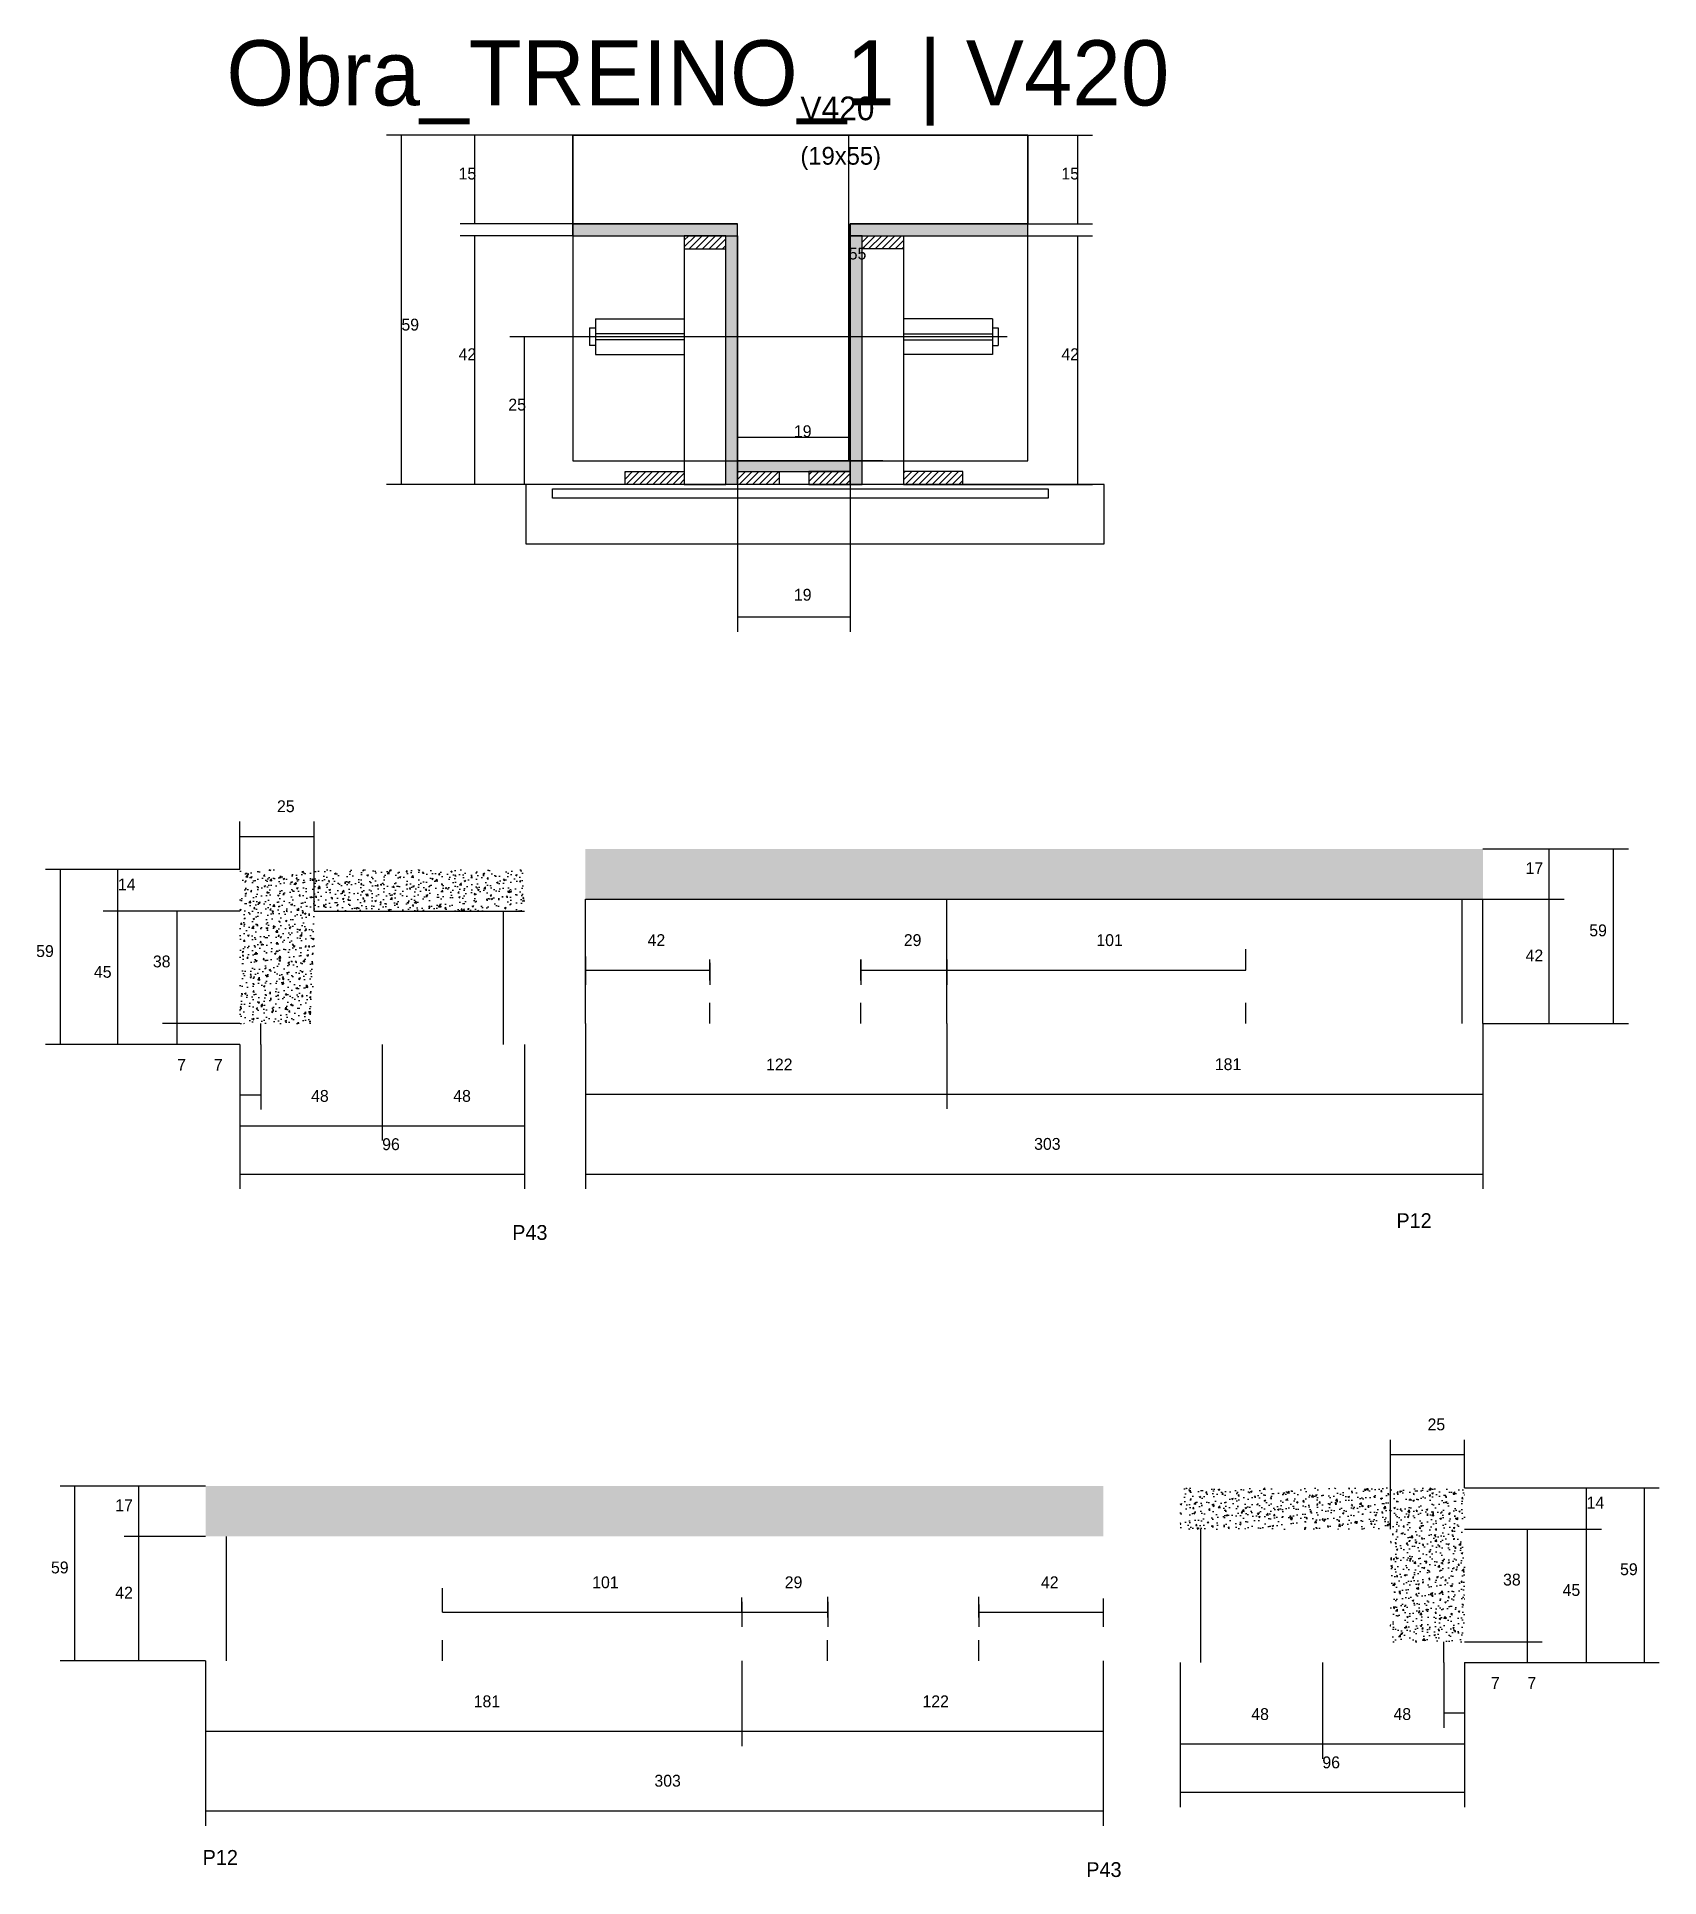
# Model space of a CAD drawing. Header units: metres. Extents: x -41 to 34840, y -36000 to 1848.
# Drawn here: x 29016 to 29564, y -6058 to -5437 of the extents above; entities that cross this region are included whole.
import ezdxf

# ---------------------------------------------------------------- set-up
doc = ezdxf.new("R2010")
doc.units = ezdxf.units.M
for name, color, linetype in [('barrote', 126, 'Continuous'), ('CONCRETO', 251, 'Continuous'), ('COTA', 4, 'Continuous'), ('Cota Seção (2x)', 4, 'Continuous'), ('Hachura', 253, 'Continuous'), ('LABEL_ID', 3, 'Continuous'), ('Madeira', 126, 'Continuous'), ('NOMENCLATURA', 7, 'Continuous'), ('Painéis', 200, 'Continuous'), ('SARR_2.2x7', 40, 'Continuous'), ('SCO-___-LAJ', 4, 'Continuous'), ('TENSOR', 2, 'Continuous'), ('Texto Seção', 7, 'Continuous')]:
    doc.layers.add(name, color=color, linetype=linetype)

msp = doc.modelspace()

# ---------------------------------------------------------------- texts
at = {"layer": 'COTA'}
for s, p in [('15', (29158.4, -5485)), ('15', (29361.9, -5485)), ('59', (29139.1, -5536)), ('42', (29158.4, -5546)), ('42', (29361.9, -5546)), ('25', (29175.2, -5563)), ('19', (29271.6, -5627.2)), ('17', (29518.6, -5719.5)), ('59', (29540.1, -5740.5)), ('42', (29518.6, -5749)), ('7', (29075.8, -5785.9)), ('122', (29262.2, -5785.8)), ('181', (29413.7, -5785.7)), ('96', (29132.6, -5812.7)), ('303', (29352.7, -5812.6)), ('17', (29042.5, -5934.6)), ('59', (29020.8, -5955.6)), ('42', (29042.5, -5964.1)), ('7', (29506.9, -5994.6)), ('181', (29163.5, -6000.8)), ('122', (29315, -6000.8)), ('96', (29450, -6021.4)), ('303', (29224.5, -6027.6))]:
    msp.add_text(s, height=4, dxfattribs=at).set_placement(p)
at = {"layer": 'Cota Seção (2x)'}
for s, p in [('55', (29290.1, -5512)), ('19', (29271.6, -5572)), ('25', (29097.1, -5698.6)), ('14', (29043.4, -5725)), ('42', (29222.2, -5743.8)), ('29', (29308.7, -5743.8)), ('101', (29373.7, -5743.8)), ('59', (29015.8, -5747.5)), ('38', (29055.2, -5751)), ('45', (29035.3, -5754.5)), ('7', (29063.4, -5785.9)), ('48', (29108.6, -5796.4)), ('48', (29156.6, -5796.4)), ('25', (29485.5, -5907.3)), ('14', (29539.2, -5933.7)), ('59', (29550.5, -5956.2)), ('101', (29203.5, -5960.6)), ('29', (29268.5, -5960.6)), ('42', (29355, -5960.6)), ('38', (29511, -5959.7)), ('45', (29531.1, -5963.2)), ('7', (29519.2, -5994.6)), ('48', (29426, -6005.1)), ('48', (29474, -6005.1))]:
    msp.add_text(s, height=4, dxfattribs=at).set_placement(p)
at = {"layer": 'LABEL_ID'}
msp.add_text('Obra_TREINO_1 | V420', height=22, dxfattribs=at).set_placement((29080, -5460))
at = {"layer": 'NOMENCLATURA'}
for s, p in [('P12', (29475, -5839)), ('P43', (29176.5, -5843)), ('P12', (29072, -6054)), ('P43', (29370.3, -6058.1))]:
    msp.add_text(s, height=5, dxfattribs=at).set_placement(p)
at = {"layer": 'Texto Seção'}
for s, height, p in [('V420', 8, (29273.8, -5465)), ('(19x55)', 6, (29273.8, -5480))]:
    msp.add_text(s, height=height, dxfattribs=at).set_placement(p)

# ---------------------------------------------------------------- hatches: boundary and pattern name
at = {"layer": 'COTA'}
h = msp.add_hatch(dxfattribs=at)
h.set_pattern_fill('AR-CONC', scale=0.03)
h.paths.add_polyline_path([(29504.2, -5728), (29504.2, -5711), (29504.2, -5711), (29201.2, -5711), (29201.2, -5711), (29201.2, -5728), (29201.2, -5728), (29504.2, -5728)])
h = msp.add_hatch(dxfattribs=at)
h.set_pattern_fill('AR-CONC', scale=0.03)
h.paths.add_polyline_path([(29109.6, -5732), (29180.6, -5732), (29180.6, -5732), (29180.6, -5718), (29180.6, -5718), (29084.6, -5718), (29084.6, -5718), (29084.6, -5770), (29084.6, -5770), (29109.6, -5770), (29109.6, -5770), (29109.6, -5732)])
h = msp.add_hatch(dxfattribs=at)
h.set_pattern_fill('AR-CONC', scale=0.03)
h.paths.add_polyline_path([(29073, -5943.1), (29073, -5926.1), (29073, -5926.1), (29376, -5926.1), (29376, -5926.1), (29376, -5943.1), (29376, -5943.1), (29073, -5943.1)])
h = msp.add_hatch(dxfattribs=at)
h.set_pattern_fill('AR-CONC', scale=0.03)
h.paths.add_polyline_path([(29473, -5940.7), (29402, -5940.7), (29402, -5940.7), (29402, -5926.7), (29402, -5926.7), (29498, -5926.7), (29498, -5926.7), (29498, -5978.7), (29498, -5978.7), (29473, -5978.7), (29473, -5978.7), (29473, -5940.7)])
at = {"layer": 'Hachura'}
h = msp.add_hatch(color=8, dxfattribs=at)
h.dxf.hatch_style = 1
h.paths.add_polyline_path([(29252.6, -5504), (29252.6, -5500), (29252.6, -5500), (29197, -5500), (29197, -5500), (29197, -5504), (29197, -5504), (29252.6, -5504)])
h = msp.add_hatch(dxfattribs=at)
h.set_pattern_fill('ANSI31', scale=0.5)
h.paths.add_polyline_path([(29248.6, -5508.4), (29248.6, -5504), (29248.6, -5504), (29234.6, -5504), (29234.6, -5504), (29234.6, -5508.4), (29234.6, -5508.4), (29248.6, -5508.4)])
h = msp.add_hatch(color=8, dxfattribs=at)
h.dxf.hatch_style = 1
h.paths.add_polyline_path([(29248.6, -5504), (29252.6, -5504), (29252.6, -5504), (29252.6, -5588), (29252.6, -5588), (29248.6, -5588), (29248.6, -5588), (29248.6, -5504)])
h = msp.add_hatch(color=8, dxfattribs=at)
h.dxf.hatch_style = 1
h.paths.add_polyline_path([(29350.6, -5504), (29350.6, -5500), (29350.6, -5500), (29290.6, -5500), (29290.6, -5500), (29290.6, -5504), (29290.6, -5504), (29350.6, -5504)])
h = msp.add_hatch(color=8, dxfattribs=at)
h.dxf.hatch_style = 1
h.paths.add_polyline_path([(29294.6, -5504), (29290.6, -5504), (29290.6, -5504), (29290.6, -5588), (29290.6, -5588), (29294.6, -5588), (29294.6, -5588), (29294.6, -5504)])
h = msp.add_hatch(dxfattribs=at)
h.set_pattern_fill('ANSI31', scale=0.5)
h.paths.add_polyline_path([(29294.6, -5508.4), (29294.6, -5504), (29294.6, -5504), (29308.6, -5504), (29308.6, -5504), (29308.6, -5508.4), (29308.6, -5508.4), (29294.6, -5508.4)])
h = msp.add_hatch(dxfattribs=at)
h.set_pattern_fill('ANSI31', scale=0.5)
h.paths.add_polyline_path([(29214.6, -5588), (29214.6, -5583.6), (29214.6, -5583.6), (29234.6, -5583.6), (29234.6, -5583.6), (29234.6, -5588), (29234.6, -5588), (29214.6, -5588)])
h = msp.add_hatch(color=8, dxfattribs=at)
h.dxf.hatch_style = 1
h.paths.add_polyline_path([(29290.6, -5583.6), (29290.6, -5580), (29290.6, -5580), (29252.6, -5580), (29252.6, -5580), (29252.6, -5583.6), (29252.6, -5583.6), (29290.6, -5583.6)])
h = msp.add_hatch(dxfattribs=at)
h.set_pattern_fill('ANSI31', scale=0.5)
h.paths.add_polyline_path([(29252.6, -5588), (29252.6, -5583.6), (29252.6, -5583.6), (29266.6, -5583.6), (29266.6, -5583.6), (29266.6, -5588), (29266.6, -5588), (29252.6, -5588)])
h = msp.add_hatch(dxfattribs=at)
h.set_pattern_fill('ANSI31', scale=0.5)
h.paths.add_polyline_path([(29290.6, -5588), (29290.6, -5583.6), (29290.6, -5583.6), (29276.6, -5583.6), (29276.6, -5583.6), (29276.6, -5588), (29276.6, -5588), (29290.6, -5588)])
h = msp.add_hatch(dxfattribs=at)
h.set_pattern_fill('ANSI31', scale=0.5)
h.paths.add_polyline_path([(29328.6, -5588), (29328.6, -5583.6), (29328.6, -5583.6), (29308.6, -5583.6), (29308.6, -5583.6), (29308.6, -5588), (29308.6, -5588), (29328.6, -5588)])

# ---------------------------------------------------------------- linework, layer by layer
for p, q in [((29202.6, -5535.1), (29202.6, -5541.1)), ((29202.6, -5535.1), (29204.6, -5535.1)), ((29204.6, -5532.1), (29204.6, -5544.1)), ((29204.6, -5532.1), (29234.6, -5532.1)), ((29338.6, -5532.1), (29308.6, -5532.1)), ((29338.6, -5532.1), (29338.6, -5544.1)), ((29338.6, -5535.1), (29340.6, -5535.1)), ((29340.6, -5535.1), (29340.6, -5541.1)), ((29204.6, -5541.1), (29202.6, -5541.1)), ((29234.6, -5537.1), (29204.6, -5537.1)), ((29234.6, -5539.1), (29204.6, -5539.1)), ((29308.6, -5537.1), (29338.6, -5537.1)), ((29308.6, -5539.1), (29338.6, -5539.1)), ((29338.6, -5541.1), (29340.6, -5541.1)), ((29204.6, -5544.1), (29234.6, -5544.1)), ((29338.6, -5544.1), (29308.6, -5544.1))]:
    msp.add_line(p, q)
at = {"layer": 'barrote'}
msp.add_lwpolyline([(29181.1, -5608), (29376.3, -5608), (29376.3, -5588), (29181.1, -5588)], close=True, dxfattribs=at)
at = {"layer": 'CONCRETO'}
for points in [[(29197, -5500), (29197, -5470), (29350.6, -5470), (29350.6, -5500), (29290.6, -5500), (29290.6, -5580), (29252.6, -5580), (29252.6, -5500)], [(29197, -5580), (29350.6, -5580), (29350.6, -5470), (29197, -5470)]]:
    msp.add_lwpolyline(points, close=True, dxfattribs=at)
at = {"layer": 'COTA'}
for p, q in [((29197, -5470), (29134.1, -5470)), ((29139.1, -5588), (29139.1, -5470)), ((29197, -5470), (29158.9, -5470)), ((29163.9, -5500), (29163.9, -5470)), ((29350.6, -5470), (29372.4, -5470)), ((29367.4, -5500), (29367.4, -5470)), ((29197, -5500), (29158.9, -5500)), ((29197, -5504), (29158.9, -5504)), ((29163.9, -5588), (29163.9, -5504)), ((29350.6, -5500), (29372.4, -5500)), ((29350.6, -5504), (29372.4, -5504)), ((29367.4, -5588), (29367.4, -5504)), ((29199.3, -5538.1), (29175.7, -5538.1)), ((29180.7, -5588), (29180.7, -5538.1)), ((29219, -5588), (29134.1, -5588)), ((29219, -5588), (29158.9, -5588)), ((29199.3, -5588), (29175.7, -5588)), ((29252.6, -5588), (29252.6, -5637.7)), ((29290.6, -5588), (29290.6, -5637.7)), ((29324.2, -5588), (29372.4, -5588)), ((29252.6, -5632.7), (29290.6, -5632.7)), ((29504.2, -5711), (29531.6, -5711)), ((29504.2, -5711), (29553.3, -5711)), ((29526.6, -5728), (29526.6, -5711)), ((29548.3, -5770), (29548.3, -5711)), ((29504.2, -5728), (29531.6, -5728)), ((29504.2, -5728), (29531.6, -5728)), ((29526.6, -5770), (29526.6, -5728)), ((29201.2, -5770), (29201.2, -5798.8)), ((29201.2, -5770), (29201.2, -5825.8)), ((29323.2, -5770), (29323.2, -5798.8)), ((29323.2, -5770), (29323.2, -5798.8)), ((29504.2, -5770), (29504.2, -5798.8)), ((29504.2, -5770), (29504.2, -5825.8)), ((29504.2, -5770), (29531.6, -5770)), ((29504.2, -5770), (29553.3, -5770)), ((29084.6, -5777), (29084.6, -5825.8)), ((29084.6, -5777), (29084.6, -5799)), ((29091.6, -5777), (29091.6, -5799)), ((29180.6, -5777), (29180.6, -5825.8)), ((29084.6, -5794), (29091.6, -5794)), ((29201.2, -5793.8), (29323.2, -5793.8)), ((29323.2, -5793.8), (29504.2, -5793.8)), ((29084.6, -5820.8), (29180.6, -5820.8)), ((29201.2, -5820.8), (29504.2, -5820.8)), ((29073, -5926.1), (29023.9, -5926.1)), ((29028.9, -5985.1), (29028.9, -5926.1)), ((29073, -5926.1), (29045.5, -5926.1)), ((29050.5, -5943.1), (29050.5, -5926.1)), ((29073, -5943.1), (29045.5, -5943.1)), ((29073, -5943.1), (29045.5, -5943.1)), ((29050.5, -5985.1), (29050.5, -5943.1)), ((29073, -5985.1), (29023.9, -5985.1)), ((29073, -5985.1), (29045.5, -5985.1)), ((29073, -5985.1), (29073, -6013.9)), ((29073, -5985.1), (29073, -6040.8)), ((29254, -5985.1), (29254, -6013.9)), ((29254, -5985.1), (29254, -6013.9)), ((29376, -5985.1), (29376, -6013.9)), ((29376, -5985.1), (29376, -6040.8)), ((29402, -5985.7), (29402, -6034.5)), ((29491, -5985.7), (29491, -6007.7)), ((29498, -5985.7), (29498, -6034.5)), ((29498, -5985.7), (29498, -6007.7)), ((29491, -6002.7), (29498, -6002.7)), ((29073, -6008.9), (29254, -6008.9)), ((29254, -6008.9), (29376, -6008.9)), ((29402, -6029.5), (29498, -6029.5)), ((29073, -6035.8), (29376, -6035.8))]:
    msp.add_line(p, q, dxfattribs=at)
at = {"layer": 'Cota Seção (2x)'}
for p, q in [((29301.6, -5470), (29285.1, -5470)), ((29290.1, -5580), (29290.1, -5470)), ((29252.6, -5588), (29252.6, -5567)), ((29290.6, -5588), (29290.6, -5567)), ((29252.6, -5572), (29290.6, -5572)), ((29301.6, -5580), (29285.1, -5580)), ((29084.6, -5718), (29084.6, -5701.8)), ((29109.6, -5732), (29109.6, -5701.8)), ((29084.6, -5706.8), (29109.6, -5706.8)), ((29084.6, -5718), (29019, -5718)), ((29024, -5777), (29024, -5718)), ((29084.6, -5718), (29038.4, -5718)), ((29043.4, -5732), (29043.4, -5718)), ((29084.6, -5732), (29038.4, -5732)), ((29084.6, -5732), (29038.4, -5732)), ((29043.4, -5777), (29043.4, -5732)), ((29084.6, -5732), (29058.4, -5732)), ((29063.4, -5770), (29063.4, -5732)), ((29201.2, -5747.3), (29201.2, -5756.9)), ((29323.2, -5751.9), (29323.2, -5746.9)), ((29424.2, -5751.9), (29424.2, -5746.9)), ((29201.2, -5751.9), (29243.2, -5751.9)), ((29243.2, -5749.5), (29243.2, -5756.9)), ((29294.2, -5748.4), (29294.2, -5756.9)), ((29294.2, -5751.9), (29323.2, -5751.9)), ((29323.2, -5748.4), (29323.2, -5756.9)), ((29323.2, -5751.9), (29424.2, -5751.9)), ((29084.6, -5770), (29058.4, -5770)), ((29084.6, -5770), (29058.4, -5770)), ((29063.4, -5777), (29063.4, -5770)), ((29084.6, -5777), (29019, -5777)), ((29084.6, -5777), (29038.4, -5777)), ((29084.6, -5777), (29058.4, -5777)), ((29084.6, -5777), (29084.6, -5809.5)), ((29132.6, -5777), (29132.6, -5809.5)), ((29132.6, -5777), (29132.6, -5809.5)), ((29180.6, -5777), (29180.6, -5809.5)), ((29084.6, -5804.5), (29132.6, -5804.5)), ((29132.6, -5804.5), (29180.6, -5804.5)), ((29473, -5940.7), (29473, -5910.5)), ((29498, -5926.7), (29498, -5910.5)), ((29473, -5915.5), (29498, -5915.5)), ((29498, -5926.7), (29544.2, -5926.7)), ((29498, -5926.7), (29563.7, -5926.7)), ((29539.2, -5940.7), (29539.2, -5926.7)), ((29558.7, -5985.7), (29558.7, -5926.7)), ((29498, -5940.7), (29544.2, -5940.7)), ((29498, -5940.7), (29544.2, -5940.7)), ((29498, -5940.7), (29524.2, -5940.7)), ((29519.2, -5978.7), (29519.2, -5940.7)), ((29539.2, -5985.7), (29539.2, -5940.7)), ((29153, -5968.7), (29153, -5963.7)), ((29254, -5968.7), (29254, -5963.7)), ((29376, -5964.1), (29376, -5973.7)), ((29153, -5968.7), (29254, -5968.7)), ((29254, -5965.2), (29254, -5973.7)), ((29254, -5968.7), (29283, -5968.7)), ((29283, -5965.2), (29283, -5973.7)), ((29334, -5966.1), (29334, -5973.7)), ((29334, -5968.7), (29376, -5968.7)), ((29498, -5978.7), (29524.2, -5978.7)), ((29498, -5978.7), (29524.2, -5978.7)), ((29519.2, -5985.7), (29519.2, -5978.7)), ((29402, -5985.7), (29402, -6018.2)), ((29450, -5985.7), (29450, -6018.2)), ((29450, -5985.7), (29450, -6018.2)), ((29498, -5985.7), (29544.2, -5985.7)), ((29498, -5985.7), (29563.7, -5985.7)), ((29498, -5985.7), (29498, -6018.2)), ((29498, -5985.7), (29524.2, -5985.7)), ((29402, -6013.2), (29450, -6013.2)), ((29450, -6013.2), (29498, -6013.2))]:
    msp.add_line(p, q, dxfattribs=at)
at = {"layer": 'Madeira'}
for points in [[(29248.6, -5508.4), (29248.6, -5504), (29234.6, -5504), (29234.6, -5508.4)], [(29248.6, -5504), (29234.6, -5504), (29234.6, -5588), (29248.6, -5588)], [(29294.6, -5508.4), (29294.6, -5504), (29308.6, -5504), (29308.6, -5508.4)], [(29294.6, -5504), (29308.6, -5504), (29308.6, -5588), (29294.6, -5588)], [(29214.6, -5588), (29214.6, -5583.6), (29234.6, -5583.6), (29234.6, -5588)], [(29252.6, -5588), (29252.6, -5583.6), (29266.6, -5583.6), (29266.6, -5588)], [(29290.6, -5588), (29290.6, -5583.6), (29276.6, -5583.6), (29276.6, -5588)], [(29328.6, -5588), (29328.6, -5583.6), (29308.6, -5583.6), (29308.6, -5588)], [(29181.1, -5608), (29376.3, -5608), (29376.3, -5588), (29181.1, -5588)]]:
    msp.add_lwpolyline(points, close=True, dxfattribs=at)
at = {"layer": 'Painéis'}
for p, q in [((29197, -5500), (29252.6, -5500)), ((29197, -5504), (29197, -5500)), ((29252.6, -5504), (29252.6, -5500)), ((29252.6, -5588), (29252.6, -5504)), ((29290.6, -5500), (29350.6, -5500)), ((29290.6, -5504), (29290.6, -5500)), ((29290.6, -5588), (29290.6, -5504)), ((29350.6, -5504), (29350.6, -5500)), ((29252.6, -5580), (29290.6, -5580)), ((29252.6, -5583.6), (29252.6, -5580)), ((29290.6, -5583.6), (29290.6, -5580)), ((29201.2, -5728), (29504.2, -5728)), ((29201.2, -5770), (29201.2, -5728)), ((29323.2, -5770), (29323.2, -5728)), ((29504.2, -5770), (29504.2, -5728)), ((29109.6, -5732), (29180.6, -5732))]:
    msp.add_line(p, q, dxfattribs=at)
for points in [[(29252.6, -5504), (29252.6, -5500), (29197, -5500), (29197, -5504)], [(29248.6, -5504), (29252.6, -5504), (29252.6, -5588), (29248.6, -5588)], [(29350.6, -5504), (29350.6, -5500), (29290.6, -5500), (29290.6, -5504)], [(29294.6, -5504), (29290.6, -5504), (29290.6, -5588), (29294.6, -5588)], [(29290.6, -5583.6), (29290.6, -5580), (29252.6, -5580), (29252.6, -5583.6)]]:
    msp.add_lwpolyline(points, close=True, dxfattribs=at)
at = {"layer": 'SARR_2.2x7'}
for p, q in [((29497.2, -5770), (29497.2, -5728)), ((29173.6, -5777), (29173.6, -5732)), ((29424.2, -5751.9), (29424.2, -5744.9)), ((29243.2, -5755.4), (29243.2, -5748.4)), ((29294.2, -5755.4), (29294.2, -5748.4)), ((29243.2, -5770), (29243.2, -5763)), ((29294.2, -5770), (29294.2, -5763)), ((29424.2, -5770), (29424.2, -5763)), ((29091.6, -5777), (29091.6, -5770)), ((29080, -5985.1), (29080, -5943.1)), ((29409, -5985.7), (29409, -5940.7)), ((29153, -5967.6), (29153, -5960.6)), ((29283, -5970.5), (29283, -5963.5)), ((29334, -5970.5), (29334, -5963.5)), ((29153, -5985.1), (29153, -5978.1)), ((29282.9, -5985.1), (29282.9, -5978.1)), ((29334, -5985.1), (29334, -5978.1)), ((29491, -5985.7), (29491, -5978.7))]:
    msp.add_line(p, q, dxfattribs=at)
at = {"layer": 'SCO-___-LAJ'}
msp.add_lwpolyline([(29190.1, -5589.4), (29357.4, -5589.4), (29357.4, -5592.6), (29190.1, -5592.6)], close=True, dxfattribs=at)
at = {"layer": 'TENSOR'}
msp.add_line((29343.6, -5538.1), (29199.3, -5538.1), dxfattribs=at)

msp.set_redraw_order([(e.dxf.handle, doc.entitydb.next_handle()) for e in msp.query("TEXT MTEXT ATTDEF DIMENSION ARC_DIMENSION")])  # texts and dimensions are drawn at this point

doc.saveas('drawing.dxf')
